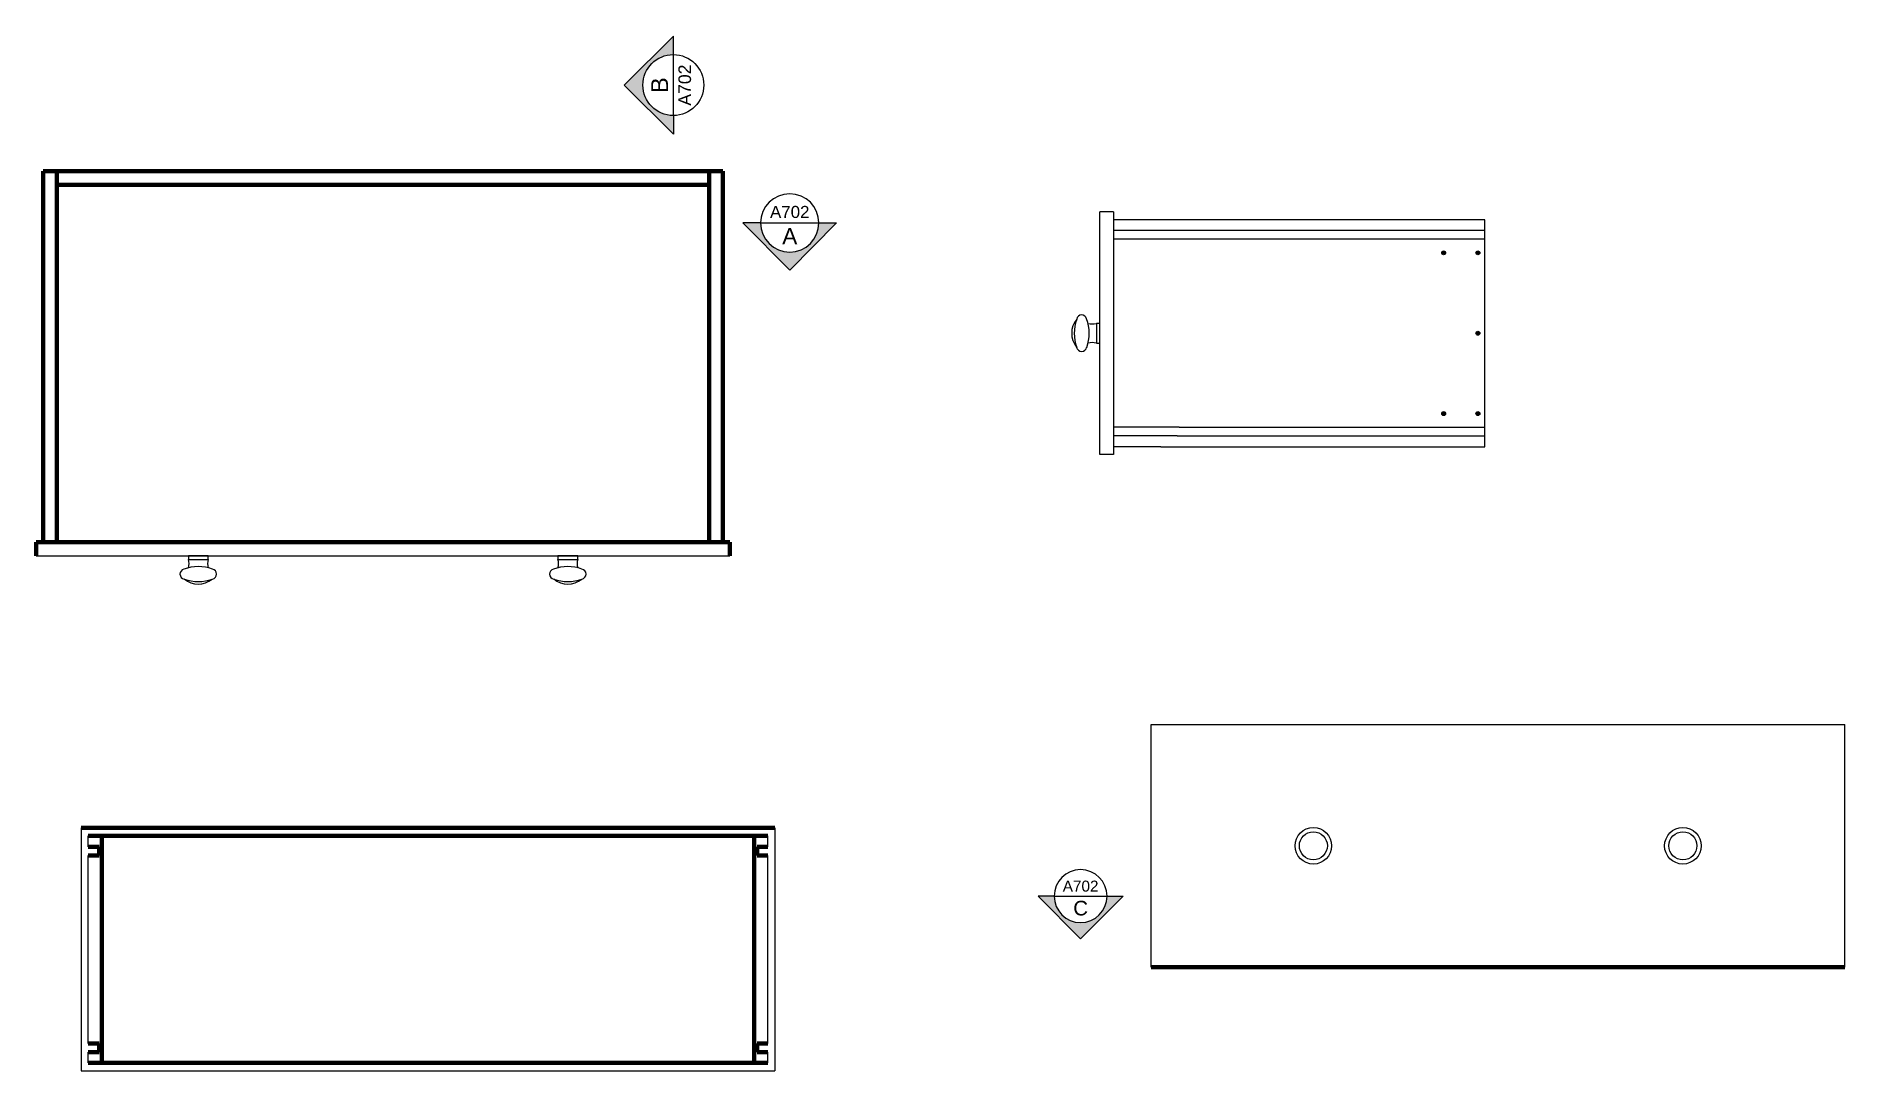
# Model space of a CAD drawing. Header units: centimetres. Extents: x 238 to 3561, y 129 to 1268.
# Drawn here: x 1810.6 to 2074.9, y 453.4 to 604.6 of the extents above; entities that cross this region are included whole.
import ezdxf
from ezdxf.enums import TextEntityAlignment as Align

# ---------------------------------------------------------------- set-up
doc = ezdxf.new("R2010")
doc.units = ezdxf.units.CM
doc.header["$MEASUREMENT"] = 0
doc.layers.add('A-ANNO-SYMB', color=2, linetype='Continuous', lineweight=18)
doc.layers.add('A-FURN', color=8, linetype='Continuous')
doc.layers.add('viti e cerniere', color=3, linetype='Continuous')
doc.layers.get('0').off()
doc.styles.add('ARIAL', font='Arial.ttf')
doc.styles.get("Standard").update_dxf_attribs({"font": 'Arial.ttf'})

# ---------------------------------------------------------------- blocks, each defined once
blk = doc.blocks.new('SYMBOL')
at = {"layer": 'A-ANNO-SYMB', "linetype": 'Continuous', "lineweight": 20}
h = blk.add_hatch(color=256, dxfattribs=at)
h.dxf.hatch_style = 1
h.paths.add_polyline_path([(11.206, 4.948), (11.316, 4.948, -1), (11.678, 4.948), (11.788, 4.948), (11.497, 5.241)])
at = {"linetype": 'Continuous', "lineweight": 20}
blk.add_line((11.316, 4.948), (11.678, 4.948), dxfattribs=at)
at = {"layer": 'A-ANNO-SYMB', "linetype": 'Continuous', "lineweight": 20}
for p, q in [((11.206, 4.948), (11.497, 5.241)), ((11.788, 4.948), (11.497, 5.241)), ((11.316, 4.948), (11.206, 4.948)), ((11.678, 4.948), (11.788, 4.948))]:
    blk.add_line(p, q, dxfattribs=at)
blk.add_circle((11.497, 4.948), 0.181, dxfattribs=at)
for tag, p in [('TAVOLA', (11.497, 5.08)), ('SEZIONE', (11.497, 4.918))]:
    blk.add_attdef(tag, text='', height=0.1, dxfattribs=at).set_placement(p, align=Align.TOP_CENTER)

msp = doc.modelspace()

# ---------------------------------------------------------------- linework, layer by layer
at = {"layer": 'A-FURN', "linetype": 'ByBlock', "lineweight": 100}
for p, q in [((1811.64, 530.65), (1811.64, 584.88)), ((1811.64, 584.88), (1813.64, 584.88)), ((1813.64, 584.88), (1813.64, 530.65)), ((1813.64, 584.88), (1908.99, 584.88)), ((1910.99, 584.88), (1908.99, 584.88)), ((1908.99, 584.88), (1908.99, 530.65)), ((1910.99, 530.65), (1910.99, 584.88)), ((1908.99, 582.88), (1813.64, 582.88)), ((1810.64, 528.65), (1810.64, 530.65)), ((1912, 530.65), (1810.64, 530.65)), ((1912, 528.65), (1912, 530.65)), ((1817.21, 488.88), (1918.57, 488.88)), ((1818.22, 487.71), (1917.58, 487.71)), ((1820.22, 454.53), (1820.22, 487.71)), ((1915.58, 487.71), (1915.58, 454.53)), ((1819.82, 486.11), (1818.22, 486.11)), ((1818.22, 484.87), (1819.82, 484.87)), ((1819.82, 484.87), (1819.82, 486.11)), ((1915.98, 484.87), (1915.98, 486.11)), ((1915.98, 486.11), (1917.58, 486.11)), ((1917.58, 484.87), (1915.98, 484.87)), ((1973.59, 468.52), (2074.95, 468.52)), ((1819.82, 457.37), (1818.22, 457.37)), ((1819.82, 456.13), (1819.82, 457.37)), ((1915.98, 456.13), (1915.98, 457.37)), ((1915.98, 457.37), (1917.58, 457.37)), ((1818.22, 456.13), (1819.82, 456.13)), ((1917.58, 456.13), (1915.98, 456.13)), ((1818.22, 454.53), (1820.22, 454.53)), ((1820.22, 454.53), (1915.58, 454.53)), ((1917.58, 454.53), (1915.58, 454.53))]:
    msp.add_line(p, q, dxfattribs=at)
at = {"layer": 'A-FURN'}
for p, q in [((1966.08, 543.44), (1966.08, 578.94)), ((1968.08, 578.94), (1966.08, 578.94)), ((1968.08, 578.94), (1968.08, 543.44)), ((2022.32, 577.78), (1968.08, 577.78)), ((2022.32, 544.6), (2022.32, 577.78)), ((2022.32, 576.18), (1968.08, 576.18)), ((2022.32, 574.94), (1968.08, 574.94)), ((1977.69, 547.44), (1968.08, 547.44)), ((1977.69, 547.44), (2022.32, 547.44)), ((1977.37, 546.2), (1968.08, 546.2)), ((1975, 544.6), (1968.08, 544.6)), ((1975, 544.6), (2022.32, 544.6)), ((1977.37, 546.2), (2022.32, 546.2)), ((1968.08, 543.44), (1966.08, 543.44)), ((1810.64, 528.65), (1912, 528.65)), ((1973.59, 504.02), (2074.95, 504.02)), ((1973.59, 468.52), (1973.59, 504.02)), ((2074.95, 468.52), (2074.95, 504.02)), ((1817.21, 488.88), (1817.21, 453.38)), ((1818.22, 486.11), (1818.22, 487.71)), ((1917.58, 486.11), (1917.58, 487.71)), ((1918.57, 488.88), (1918.57, 453.38)), ((1818.22, 457.37), (1818.22, 484.87)), ((1917.58, 457.37), (1917.58, 484.87)), ((1818.22, 454.53), (1818.22, 456.13)), ((1917.58, 454.53), (1917.58, 456.13)), ((1817.21, 453.38), (1918.57, 453.38))]:
    msp.add_line(p, q, dxfattribs=at)
for points in [[(1966.08, 562.63), (1965.57, 562.63), (1965.57, 559.75), (1966.08, 559.75)], [(1832.88, 528.65), (1832.88, 528.13), (1835.77, 528.13), (1835.77, 528.65)], [(1886.88, 528.65), (1886.88, 528.13), (1889.77, 528.13), (1889.77, 528.65)]]:
    msp.add_lwpolyline(points, close=True, dxfattribs=at)
for centre, radius in [((1997.28, 486.27), 2.67), ((1997.28, 486.27), 2.05), ((2051.28, 486.27), 2.67), ((2051.28, 486.27), 2.05)]:
    msp.add_circle(centre, radius, dxfattribs=at)
for centre, radius, start, end in [((1965.18, 561.19), 3.22, 140.4429, 219.304), ((1968.28, 561.17), 5.95, 159.6754, 200.1979), ((1968.28, 561.17), 5.95, 159.7825, 200.1979), ((1963.42, 563.13), 0.729, 12.209, 171.6083), ((1958.57, 561.17), 5.95, 339.8021, 20.8156), ((1964.95, 564.69), 2.15, 253.4478, 286.5522), ((1963.42, 559.28), 0.747, 192.1469, 347.8531), ((1964.96, 557.68), 2.15, 73.4478, 106.5522), ((1832.38, 525.98), 0.729, 102.209, 261.6083), ((1834.34, 521.13), 5.95, 69.8021, 110.8156), ((1830.82, 527.52), 2.15, 343.4478, 16.5522), ((1837.83, 527.52), 2.15, 163.4478, 196.5522), ((1836.24, 525.99), 0.747, 282.1469, 77.8531), ((1886.38, 525.98), 0.729, 102.209, 261.6083), ((1888.34, 521.13), 5.95, 69.8021, 110.8156), ((1884.82, 527.52), 2.15, 343.4478, 16.5522), ((1891.83, 527.52), 2.15, 163.4478, 196.5522), ((1890.24, 525.99), 0.747, 282.1469, 77.8531), ((1834.34, 530.84), 5.95, 249.6754, 290.1979), ((1834.32, 527.75), 3.22, 230.4429, 309.304), ((1834.34, 530.84), 5.95, 249.7825, 290.1979), ((1888.34, 530.84), 5.95, 249.6754, 290.1979), ((1888.33, 527.75), 3.22, 230.4429, 309.304), ((1888.34, 530.84), 5.95, 249.7825, 290.1979)]:
    msp.add_arc(centre, radius, start, end, dxfattribs=at)
at = {"layer": 'viti e cerniere'}
for p, q in [((2016.12, 572.89), (2016.12, 572.99)), ((2016.12, 572.99), (2016.27, 572.99)), ((2016.27, 572.89), (2016.12, 572.89)), ((2016.27, 573.14), (2016.37, 573.14)), ((2016.27, 572.99), (2016.27, 573.14)), ((2016.27, 572.99), (2016.37, 572.89)), ((2016.27, 572.89), (2016.37, 572.99)), ((2016.27, 572.74), (2016.27, 572.89)), ((2016.37, 572.74), (2016.27, 572.74)), ((2016.37, 573.14), (2016.37, 572.99)), ((2016.37, 572.99), (2016.52, 572.99)), ((2016.37, 572.89), (2016.37, 572.74)), ((2016.52, 572.89), (2016.37, 572.89)), ((2016.52, 572.99), (2016.52, 572.89)), ((2021.12, 572.89), (2021.12, 572.99)), ((2021.12, 572.99), (2021.27, 572.99)), ((2021.27, 572.89), (2021.12, 572.89)), ((2021.27, 573.14), (2021.37, 573.14)), ((2021.27, 572.99), (2021.27, 573.14)), ((2021.27, 572.99), (2021.37, 572.89)), ((2021.27, 572.89), (2021.37, 572.99)), ((2021.27, 572.74), (2021.27, 572.89)), ((2021.37, 572.74), (2021.27, 572.74)), ((2021.37, 573.14), (2021.37, 572.99)), ((2021.37, 572.99), (2021.52, 572.99)), ((2021.37, 572.89), (2021.37, 572.74)), ((2021.52, 572.89), (2021.37, 572.89)), ((2021.52, 572.99), (2021.52, 572.89)), ((2021.12, 561.14), (2021.12, 561.24)), ((2021.12, 561.24), (2021.27, 561.24)), ((2021.27, 561.14), (2021.12, 561.14)), ((2021.27, 561.39), (2021.37, 561.39)), ((2021.27, 561.24), (2021.27, 561.39)), ((2021.27, 561.24), (2021.37, 561.14)), ((2021.27, 561.14), (2021.37, 561.24)), ((2021.27, 560.99), (2021.27, 561.14)), ((2021.37, 560.99), (2021.27, 560.99)), ((2021.37, 561.39), (2021.37, 561.24)), ((2021.37, 561.24), (2021.52, 561.24)), ((2021.37, 561.14), (2021.37, 560.99)), ((2021.52, 561.14), (2021.37, 561.14)), ((2021.52, 561.24), (2021.52, 561.14)), ((2016.12, 549.39), (2016.12, 549.49)), ((2016.12, 549.49), (2016.27, 549.49)), ((2016.27, 549.39), (2016.12, 549.39)), ((2016.27, 549.64), (2016.37, 549.64)), ((2016.27, 549.49), (2016.27, 549.64)), ((2016.27, 549.49), (2016.37, 549.39)), ((2016.27, 549.39), (2016.37, 549.49)), ((2016.27, 549.24), (2016.27, 549.39)), ((2016.37, 549.24), (2016.27, 549.24)), ((2016.37, 549.64), (2016.37, 549.49)), ((2016.37, 549.49), (2016.52, 549.49)), ((2016.37, 549.39), (2016.37, 549.24)), ((2016.52, 549.39), (2016.37, 549.39)), ((2016.52, 549.49), (2016.52, 549.39)), ((2021.12, 549.39), (2021.12, 549.49)), ((2021.12, 549.49), (2021.27, 549.49)), ((2021.27, 549.39), (2021.12, 549.39)), ((2021.27, 549.64), (2021.37, 549.64)), ((2021.27, 549.49), (2021.27, 549.64)), ((2021.27, 549.49), (2021.37, 549.39)), ((2021.27, 549.39), (2021.37, 549.49)), ((2021.27, 549.24), (2021.27, 549.39)), ((2021.37, 549.24), (2021.27, 549.24)), ((2021.37, 549.64), (2021.37, 549.49)), ((2021.37, 549.49), (2021.52, 549.49)), ((2021.37, 549.39), (2021.37, 549.24)), ((2021.52, 549.39), (2021.37, 549.39)), ((2021.52, 549.49), (2021.52, 549.39))]:
    msp.add_line(p, q, dxfattribs=at)
for centre in [(2016.32, 572.94), (2021.32, 572.94), (2021.32, 561.19), (2016.32, 549.44), (2021.32, 549.44)]:
    msp.add_circle(centre, 0.288, dxfattribs=at)

# ---------------------------------------------------------------- block references
at = {"layer": 'A-ANNO-SYMB', "linetype": 'Continuous', "lineweight": 20}
ref = msp.add_blockref('SYMBOL', (2025.46, 314.66), dxfattribs=dict(at, xscale=24.59751180053009, yscale=24.59751180053009, zscale=24.59751180053009, rotation=90))
ref.add_attrib('SEZIONE', 'B', dxfattribs={"linetype": 'Continuous', "lineweight": 20, "height": 2.46, "rotation": 90, "style": 'ARIAL'}).set_placement((1900.51, 597.45), align=Align.TOP_CENTER)
ref.add_attrib('TAVOLA', 'A702', dxfattribs={"linetype": 'Continuous', "lineweight": 20, "height": 1.845, "rotation": 90, "style": 'ARIAL'}).set_placement((1904.49, 597.45), align=Align.TOP_CENTER)
ref = msp.add_blockref('SYMBOL', (1649.95, 693.86), dxfattribs=dict(at, xscale=-23.55474543896401, yscale=23.55474543896401, zscale=23.55474543896401, rotation=180))
ref.add_attrib('SEZIONE', 'A', dxfattribs={"layer": '0', "linetype": 'Continuous', "lineweight": 20, "height": 2.36, "style": 'ARIAL'}).set_placement((1920.76, 576.56), align=Align.TOP_CENTER)
ref.add_attrib('TAVOLA', 'A702', dxfattribs={"layer": '0', "linetype": 'Continuous', "lineweight": 20, "height": 1.767, "style": 'ARIAL'}).set_placement((1920.76, 579.8), align=Align.TOP_CENTER)
ref = msp.add_blockref('SYMBOL', (1717.69, 584.61), dxfattribs=dict(at, xscale=-21.36011071980721, yscale=21.36011071980721, zscale=21.36011071980721, rotation=180))
ref.add_attrib('SEZIONE', 'C', dxfattribs={"layer": '0', "linetype": 'Continuous', "lineweight": 20, "height": 2.14, "style": 'ARIAL'}).set_placement((1963.27, 478.23), align=Align.TOP_CENTER)
ref.add_attrib('TAVOLA', 'A702', dxfattribs={"layer": '0', "linetype": 'Continuous', "lineweight": 20, "height": 1.602, "style": 'ARIAL'}).set_placement((1963.27, 481.18), align=Align.TOP_CENTER)

doc.saveas('drawing.dxf')
